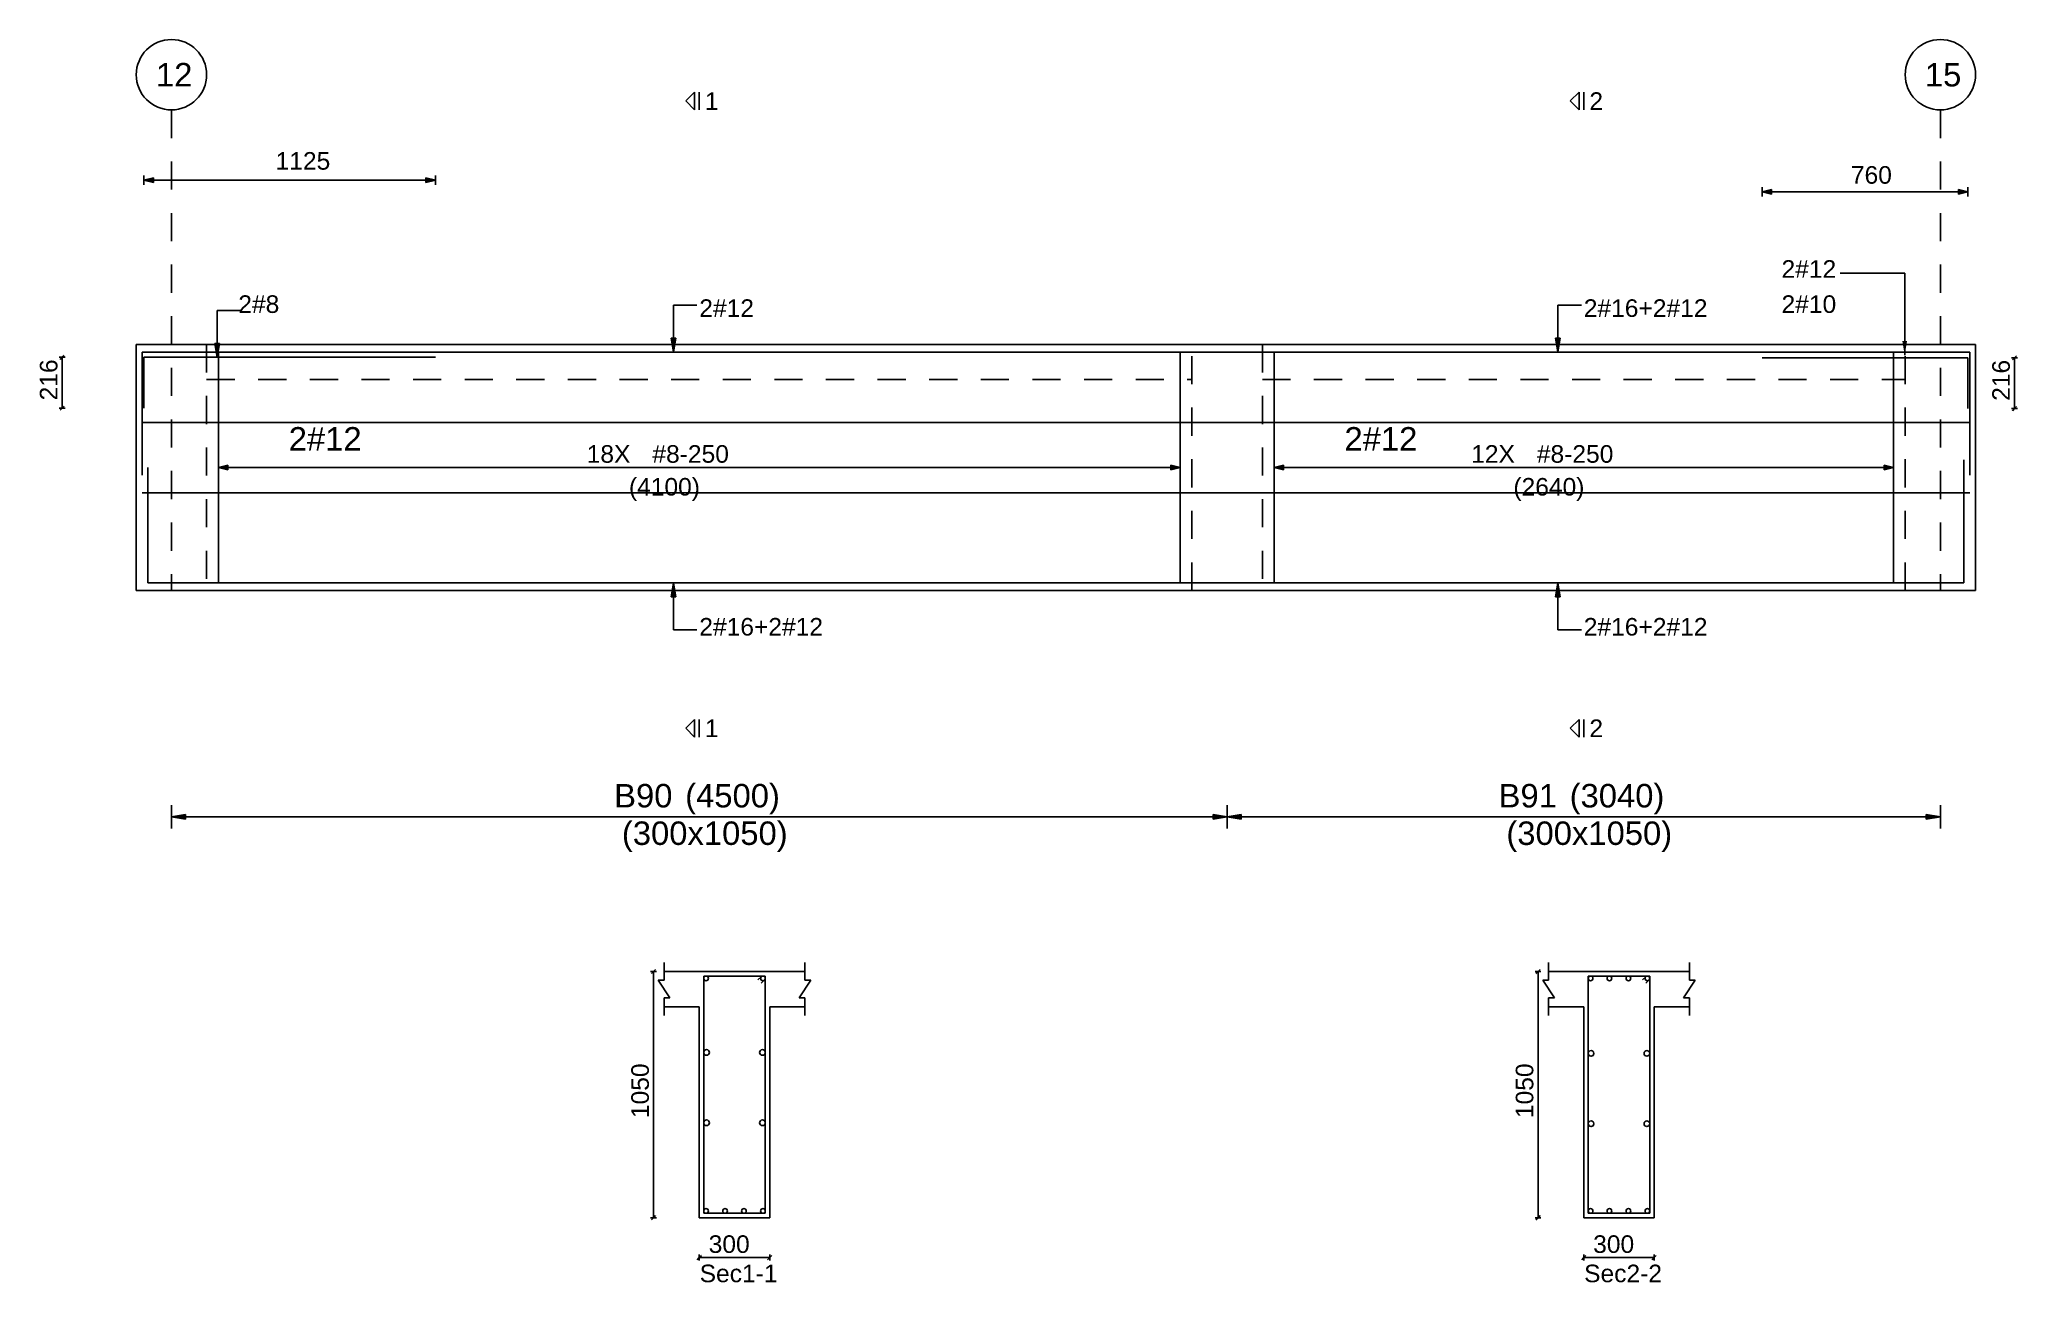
# Model space of a CAD drawing. Extents: x 0 to 98, y 3 to 248.
# Drawn here: x 39.62 to 48.05, y 112.43 to 117.73 of the extents above; entities that cross this region are included whole.
import ezdxf

# ---------------------------------------------------------------- set-up
doc = ezdxf.new("R2010")
doc.units = 0
doc.linetypes.add('ACAD_ISO02W100', pattern=[15, 12, -3])
for name, color, linetype in [('Axisline', 1, 'CONTINUOUS'), ('Axisline_Name', 2, 'CONTINUOUS'), ('Beam_bottombarlabeling', 2, 'CONTINUOUS'), ('Beam_Cross_Label', 4, 'CONTINUOUS'), ('Beam_CrossSection', 2, 'CONTINUOUS'), ('Beam_Dimensions_LS', 3, 'CONTINUOUS'), ('Beam_NameLS', 6, 'CONTINUOUS'), ('Beam_topbarsLabeling', 2, 'CONTINUOUS'), ('dim_all', 7, 'CONTINUOUS'), ('Extra_Topsteel_Labeling', 2, 'CONTINUOUS'), ('Extrabars', 7, 'CONTINUOUS'), ('Longsection', 2, 'CONTINUOUS'), ('main_botbars', 4, 'CONTINUOUS'), ('main_topbars', 4, 'CONTINUOUS'), ('SecondaryBeam', 2, 'CONTINUOUS'), ('SectionLine', 4, 'CONTINUOUS'), ('Sidefacebar', 140, 'CONTINUOUS'), ('Slabline', 253, 'CONTINUOUS'), ('span_dim', 7, 'CONTINUOUS'), ('spanline', 7, 'CONTINUOUS'), ('Stirrup_bar', 1, 'CONTINUOUS'), ('Stirrup_Dia_Spacing', 2, 'CONTINUOUS'), ('Stirrup_Length', 7, 'CONTINUOUS'), ('Stirrup_Numbers', 2, 'CONTINUOUS')]:
    doc.layers.add(name, color=color, linetype=linetype)
doc.styles.add('STRUDS_Arial', font='ARIAL.TTF', dxfattribs={"height": 0.04})

msp = doc.modelspace()

# ---------------------------------------------------------------- texts
at = {"layer": 'Axisline_Name', "style": 'STRUDS_Arial'}
for s, p in [('12', (40.114, 117.53)), ('15', (47.654, 117.53))]:
    msp.add_text(s, height=0.1, dxfattribs=at).set_placement(p)
at = {"layer": 'Beam_bottombarlabeling', "style": 'STRUDS_Arial'}
for p in [(42.43, 115.188), (46.2, 115.188)]:
    msp.add_text('2#16+2#12', height=0.075, dxfattribs=at).set_placement(p)
at = {"layer": 'Beam_Cross_Label', "style": 'STRUDS_Arial'}
for s, p in [('Sec1-1', (42.4315, 112.43)), ('Sec2-2', (46.2015, 112.43))]:
    msp.add_text(s, height=0.075, dxfattribs=at).set_placement(p)
at = {"layer": 'Beam_Dimensions_LS', "style": 'STRUDS_Arial'}
for p in [(42.1, 114.295), (45.87, 114.295)]:
    msp.add_text('(300x1050)', height=0.1, dxfattribs=at).set_placement(p)
at = {"layer": 'Beam_NameLS', "style": 'STRUDS_Arial'}
for s, p in [('B90', (42.067, 114.455)), ('B91', (45.837, 114.455))]:
    msp.add_text(s, height=0.1, dxfattribs=at).set_placement(p)
at = {"layer": 'Beam_topbarsLabeling', "style": 'STRUDS_Arial'}
for s, p in [('2#12', (42.43, 116.547)), ('2#16+2#12', (46.2, 116.547))]:
    msp.add_text(s, height=0.075, dxfattribs=at).set_placement(p)
at = {"layer": 'dim_all', "style": 'STRUDS_Arial'}
for s, p in [('1125', (40.624, 117.175)), ('760', (47.3385, 117.115)), ('760', (47.3385, 117.115)), ('300', (42.47, 112.555)), ('300', (46.24, 112.555))]:
    msp.add_text(s, height=0.075, dxfattribs=at).set_placement(p)
for s, p in [('216', (39.694, 116.191)), ('216', (39.694, 116.191)), ('216', (48.016, 116.189)), ('216', (48.016, 116.189)), ('1050', (42.215, 113.13)), ('1050', (45.985, 113.13))]:
    msp.add_text(s, height=0.075, rotation=90, dxfattribs=at).set_placement(p)
at = {"layer": 'Extra_Topsteel_Labeling', "style": 'STRUDS_Arial'}
for s, p in [('2#12', (47.043, 116.714)), ('2#8', (40.465, 116.564)), ('2#10', (47.043, 116.564))]:
    msp.add_text(s, height=0.075, dxfattribs=at).set_placement(p)
at = {"layer": 'SectionLine', "style": 'STRUDS_Arial'}
for s, p in [('1', (42.454, 117.43)), ('2', (46.224, 117.43)), ('1', (42.454, 114.755)), ('2', (46.224, 114.755))]:
    msp.add_text(s, height=0.075, dxfattribs=at).set_placement(p)
at = {"layer": 'Sidefacebar', "style": 'STRUDS_Arial'}
for p in [(40.68, 115.977), (45.18, 115.977)]:
    msp.add_text('2#12', height=0.1, dxfattribs=at).set_placement(p)
at = {"layer": 'span_dim', "style": 'STRUDS_Arial'}
for s, p in [(' (4500) ', (42.331, 114.455)), (' (3040) ', (46.101, 114.455))]:
    msp.add_text(s, height=0.1, dxfattribs=at).set_placement(p)
at = {"layer": 'Stirrup_Dia_Spacing', "style": 'STRUDS_Arial'}
for p in [(42.23, 115.925), (46, 115.925)]:
    msp.add_text('#8-250', height=0.075, dxfattribs=at).set_placement(p)
at = {"layer": 'Stirrup_Length', "style": 'STRUDS_Arial'}
for s, p in [('(4100)', (42.13, 115.785)), ('(2640)', (45.9, 115.785))]:
    msp.add_text(s, height=0.075, dxfattribs=at).set_placement(p)
at = {"layer": 'Stirrup_Numbers', "style": 'STRUDS_Arial'}
for s, p in [('18X', (41.95, 115.925)), ('12X', (45.72, 115.925))]:
    msp.add_text(s, height=0.075, dxfattribs=at).set_placement(p)

# ---------------------------------------------------------------- linework, layer by layer
at = {"layer": 'Axisline', "linetype": 'ACAD_ISO02W100', "ltscale": 0.01}
for p, q in [((40.18, 117.43), (40.18, 115.38)), ((47.72, 117.43), (47.72, 115.38))]:
    msp.add_line(p, q, dxfattribs=at)
at = {"layer": 'Axisline'}
for centre in [(40.18, 117.58), (47.72, 117.58)]:
    msp.add_circle(centre, 0.15, dxfattribs=at)
at = {"layer": 'Beam_bottombarlabeling'}
for p, q in [((42.32, 115.413), (42.31, 115.353)), ((42.31, 115.353), (42.33, 115.353)), ((42.32, 115.413), (42.32, 115.213)), ((42.32, 115.413), (42.33, 115.353)), ((46.09, 115.413), (46.08, 115.353)), ((46.08, 115.353), (46.1, 115.353)), ((46.09, 115.413), (46.09, 115.213)), ((46.09, 115.413), (46.1, 115.353)), ((42.32, 115.213), (42.42, 115.213)), ((46.09, 115.213), (46.19, 115.213))]:
    msp.add_line(p, q, dxfattribs=at)
for points in [[(42.32, 115.413), (42.31, 115.353), (42.32, 115.413), (42.33, 115.353)], [(46.09, 115.413), (46.08, 115.353), (46.09, 115.413), (46.1, 115.353)]]:
    msp.add_solid(points, dxfattribs=at)
at = {"layer": 'Beam_CrossSection'}
for p, q in [((42.28, 113.793), (42.28, 113.718)), ((42.43, 113.755), (42.28, 113.755)), ((42.43, 113.755), (42.73, 113.755)), ((42.43, 113.755), (42.43, 113.755)), ((42.73, 113.755), (42.73, 113.755)), ((42.73, 113.755), (42.88, 113.755)), ((42.88, 113.718), (42.88, 113.793)), ((46.05, 113.793), (46.05, 113.718)), ((46.2, 113.755), (46.05, 113.755)), ((46.2, 113.755), (46.5, 113.755)), ((46.2, 113.755), (46.2, 113.755)), ((46.5, 113.755), (46.5, 113.755)), ((46.5, 113.755), (46.65, 113.755)), ((46.65, 113.718), (46.65, 113.793)), ((42.28, 113.718), (42.255, 113.718)), ((42.255, 113.718), (42.305, 113.643)), ((42.905, 113.718), (42.855, 113.643)), ((42.88, 113.718), (42.905, 113.718)), ((46.05, 113.718), (46.025, 113.718)), ((46.025, 113.718), (46.075, 113.643)), ((46.675, 113.718), (46.625, 113.643)), ((46.65, 113.718), (46.675, 113.718)), ((42.28, 113.643), (42.28, 113.568)), ((42.28, 113.643), (42.305, 113.643)), ((42.43, 113.605), (42.28, 113.605)), ((42.43, 113.605), (42.43, 112.705)), ((42.73, 112.705), (42.73, 113.605)), ((42.73, 113.605), (42.88, 113.605)), ((42.88, 113.643), (42.855, 113.643)), ((42.88, 113.643), (42.88, 113.568)), ((46.05, 113.643), (46.05, 113.568)), ((46.05, 113.643), (46.075, 113.643)), ((46.2, 113.605), (46.05, 113.605)), ((46.2, 113.605), (46.2, 112.705)), ((46.5, 112.705), (46.5, 113.605)), ((46.5, 113.605), (46.65, 113.605)), ((46.65, 113.643), (46.625, 113.643)), ((46.65, 113.643), (46.65, 113.568)), ((42.43, 112.705), (42.73, 112.705)), ((46.2, 112.705), (46.5, 112.705))]:
    msp.add_line(p, q, dxfattribs=at)
at = {"layer": 'Beam_topbarsLabeling'}
for p, q in [((42.32, 116.397), (42.32, 116.597)), ((42.32, 116.597), (42.42, 116.597)), ((46.09, 116.397), (46.09, 116.597)), ((46.09, 116.597), (46.19, 116.597)), ((42.32, 116.397), (42.31, 116.457)), ((42.31, 116.457), (42.33, 116.457)), ((42.32, 116.397), (42.33, 116.457)), ((42.32, 116.457), (42.325, 116.457)), ((46.09, 116.397), (46.08, 116.457)), ((46.08, 116.457), (46.1, 116.457)), ((46.09, 116.397), (46.1, 116.457)), ((46.09, 116.457), (46.095, 116.457))]:
    msp.add_line(p, q, dxfattribs=at)
for points in [[(42.32, 116.397), (42.31, 116.457), (42.32, 116.397), (42.33, 116.457)], [(46.09, 116.397), (46.08, 116.457), (46.09, 116.397), (46.1, 116.457)]]:
    msp.add_solid(points, dxfattribs=at)
at = {"layer": 'dim_all'}
for p, q in [((40.063, 117.13), (40.063, 117.15)), ((40.063, 117.13), (40.063, 117.143)), ((40.063, 117.13), (40.063, 117.143)), ((40.063, 117.13), (40.103, 117.14)), ((40.063, 117.13), (40.063, 117.11)), ((40.063, 117.13), (40.103, 117.12)), ((40.063, 117.13), (40.063, 117.118)), ((40.063, 117.13), (40.063, 117.118)), ((40.063, 117.13), (41.305, 117.13)), ((40.103, 117.12), (40.103, 117.14)), ((41.305, 117.13), (41.265, 117.14)), ((41.265, 117.12), (41.265, 117.14)), ((41.305, 117.13), (41.265, 117.12)), ((41.305, 117.13), (41.305, 117.15)), ((41.305, 117.13), (41.305, 117.143)), ((41.305, 117.13), (41.305, 117.143)), ((41.305, 117.13), (41.305, 117.11)), ((41.305, 117.13), (41.305, 117.118)), ((41.305, 117.13), (41.305, 117.118)), ((46.96, 117.08), (46.96, 117.1)), ((46.96, 117.08), (46.96, 117.1)), ((46.96, 117.08), (46.96, 117.093)), ((46.96, 117.08), (46.96, 117.093)), ((46.96, 117.08), (46.96, 117.093)), ((46.96, 117.08), (46.96, 117.093)), ((46.96, 117.08), (47, 117.09)), ((46.96, 117.08), (47, 117.09)), ((46.96, 117.08), (46.96, 117.06)), ((46.96, 117.08), (47, 117.07)), ((46.96, 117.08), (46.96, 117.068)), ((46.96, 117.08), (46.96, 117.068)), ((46.96, 117.08), (47.837, 117.08)), ((46.96, 117.08), (46.96, 117.06)), ((46.96, 117.08), (47, 117.07)), ((46.96, 117.08), (46.96, 117.068)), ((46.96, 117.08), (46.96, 117.068)), ((46.96, 117.08), (47.837, 117.08)), ((47, 117.07), (47, 117.09)), ((47, 117.07), (47, 117.09)), ((47.837, 117.08), (47.797, 117.09)), ((47.797, 117.07), (47.797, 117.09)), ((47.837, 117.08), (47.797, 117.09)), ((47.797, 117.07), (47.797, 117.09)), ((47.837, 117.08), (47.797, 117.07)), ((47.837, 117.08), (47.797, 117.07)), ((47.837, 117.08), (47.837, 117.1)), ((47.837, 117.08), (47.837, 117.1)), ((47.837, 117.08), (47.837, 117.093)), ((47.837, 117.08), (47.837, 117.093)), ((47.837, 117.08), (47.837, 117.093)), ((47.837, 117.08), (47.837, 117.093)), ((47.837, 117.08), (47.837, 117.06)), ((47.837, 117.08), (47.837, 117.068)), ((47.837, 117.08), (47.837, 117.068)), ((47.837, 117.08), (47.837, 117.06)), ((47.837, 117.08), (47.837, 117.068)), ((47.837, 117.08), (47.837, 117.068)), ((39.714, 116.375), (39.7015, 116.375)), ((39.714, 116.375), (39.7015, 116.375)), ((39.714, 116.375), (39.7052, 116.366)), ((39.714, 116.375), (39.7052, 116.366)), ((39.714, 116.375), (39.7229, 116.383)), ((39.714, 116.375), (39.7229, 116.383)), ((39.714, 116.375), (39.7265, 116.375)), ((39.714, 116.375), (39.714, 116.158)), ((39.714, 116.375), (39.7265, 116.375)), ((39.714, 116.375), (39.714, 116.158)), ((48.036, 116.373), (48.0235, 116.373)), ((48.036, 116.373), (48.0235, 116.373)), ((48.036, 116.373), (48.0272, 116.364)), ((48.036, 116.373), (48.0272, 116.364)), ((48.036, 116.373), (48.0449, 116.381)), ((48.036, 116.373), (48.0449, 116.381)), ((48.036, 116.373), (48.0485, 116.373)), ((48.036, 116.373), (48.036, 116.156)), ((48.036, 116.373), (48.0485, 116.373)), ((48.036, 116.373), (48.036, 116.156)), ((39.714, 116.158), (39.7015, 116.158)), ((39.714, 116.158), (39.7015, 116.158)), ((39.714, 116.158), (39.7052, 116.149)), ((39.714, 116.158), (39.7052, 116.149)), ((39.714, 116.158), (39.7229, 116.167)), ((39.714, 116.158), (39.7229, 116.167)), ((39.714, 116.158), (39.7265, 116.158)), ((39.714, 116.158), (39.7265, 116.158)), ((48.036, 116.156), (48.0235, 116.156)), ((48.036, 116.156), (48.0235, 116.156)), ((48.036, 116.156), (48.0272, 116.147)), ((48.036, 116.156), (48.0272, 116.147)), ((48.036, 116.156), (48.0449, 116.165)), ((48.036, 116.156), (48.0449, 116.165)), ((48.036, 116.156), (48.0485, 116.156)), ((48.036, 116.156), (48.0485, 116.156)), ((42.235, 113.755), (42.2225, 113.755)), ((42.235, 113.755), (42.2262, 113.746)), ((42.235, 113.755), (42.2439, 113.764)), ((42.235, 113.755), (42.2475, 113.755)), ((42.235, 113.755), (42.235, 112.705)), ((46.005, 113.755), (45.9925, 113.755)), ((46.005, 113.755), (45.9962, 113.746)), ((46.005, 113.755), (46.0139, 113.764)), ((46.005, 113.755), (46.0175, 113.755)), ((46.005, 113.755), (46.005, 112.705)), ((42.235, 112.705), (42.2225, 112.705)), ((42.235, 112.705), (42.2262, 112.696)), ((42.235, 112.705), (42.2439, 112.714)), ((42.235, 112.705), (42.2475, 112.705)), ((46.005, 112.705), (45.9925, 112.705)), ((46.005, 112.705), (45.9962, 112.696)), ((46.005, 112.705), (46.0139, 112.714)), ((46.005, 112.705), (46.0175, 112.705)), ((42.43, 112.535), (42.4212, 112.526)), ((42.43, 112.535), (42.43, 112.548)), ((42.43, 112.535), (42.4389, 112.544)), ((42.43, 112.535), (42.43, 112.523)), ((42.43, 112.535), (42.73, 112.535)), ((42.73, 112.535), (42.7212, 112.526)), ((42.73, 112.535), (42.73, 112.548)), ((42.73, 112.535), (42.7389, 112.544)), ((42.73, 112.535), (42.73, 112.523)), ((46.2, 112.535), (46.1912, 112.526)), ((46.2, 112.535), (46.2, 112.548)), ((46.2, 112.535), (46.2089, 112.544)), ((46.2, 112.535), (46.2, 112.523)), ((46.2, 112.535), (46.5, 112.535)), ((46.5, 112.535), (46.4912, 112.526)), ((46.5, 112.535), (46.5, 112.548)), ((46.5, 112.535), (46.5089, 112.544)), ((46.5, 112.535), (46.5, 112.523))]:
    msp.add_line(p, q, dxfattribs=at)
for points in [[(40.063, 117.13), (40.103, 117.14), (40.063, 117.13), (40.103, 117.12)], [(41.305, 117.13), (41.265, 117.14), (41.305, 117.13), (41.265, 117.12)], [(46.96, 117.08), (47, 117.09), (46.96, 117.08), (47, 117.07)], [(46.96, 117.08), (47, 117.09), (46.96, 117.08), (47, 117.07)], [(47.837, 117.08), (47.797, 117.09), (47.837, 117.08), (47.797, 117.07)], [(47.837, 117.08), (47.797, 117.09), (47.837, 117.08), (47.797, 117.07)]]:
    msp.add_solid(points, dxfattribs=at)
at = {"layer": 'Extra_Topsteel_Labeling'}
for p, q in [((47.568, 116.734), (47.293, 116.734)), ((47.568, 116.384), (47.568, 116.734)), ((40.375, 116.374), (40.375, 116.574)), ((40.375, 116.574), (40.475, 116.574)), ((40.375, 116.374), (40.365, 116.434)), ((40.365, 116.434), (40.385, 116.434)), ((40.375, 116.374), (40.385, 116.434)), ((40.375, 116.434), (40.38, 116.434))]:
    msp.add_line(p, q, dxfattribs=at)
for points in [[(40.375, 116.374), (40.365, 116.434), (40.375, 116.374), (40.385, 116.434)], [(47.568, 116.384), (47.558, 116.444), (47.568, 116.384), (47.578, 116.444)]]:
    msp.add_solid(points, dxfattribs=at)
at = {"layer": 'Extrabars'}
for p, q in [((40.063, 116.375), (40.063, 116.158)), ((40.063, 116.375), (41.305, 116.375)), ((47.837, 116.373), (46.96, 116.373)), ((47.837, 116.373), (46.96, 116.373)), ((47.837, 116.373), (47.837, 116.156)), ((47.837, 116.373), (47.837, 116.156))]:
    msp.add_line(p, q, dxfattribs=at)
at = {"layer": 'Longsection'}
for p, q in [((40.03, 115.38), (40.03, 116.43)), ((40.03, 116.43), (40.33, 116.43)), ((40.03, 116.43), (40.03, 116.43)), ((40.18, 116.43), (40.18, 116.43)), ((40.18, 116.43), (40.18, 116.43)), ((40.18, 116.43), (44.83, 116.43)), ((44.68, 116.43), (47.87, 116.43)), ((47.87, 116.43), (47.72, 116.43)), ((47.87, 116.43), (47.87, 115.38)), ((40.03, 115.38), (44.83, 115.38)), ((44.53, 115.38), (47.87, 115.38))]:
    msp.add_line(p, q, dxfattribs=at)
at = {"layer": 'main_botbars'}
for p, q in [((40.055, 116.397), (40.055, 115.872)), ((40.055, 116.397), (44.805, 116.397)), ((44.555, 116.397), (47.845, 116.397)), ((47.845, 116.397), (47.845, 115.872)), ((47.82, 115.413), (47.82, 115.938)), ((40.08, 115.905), (40.08, 115.413)), ((40.08, 115.413), (44.78, 115.413)), ((44.58, 115.413), (47.82, 115.413)), ((44.78, 115.413), (44.78, 115.413))]:
    msp.add_line(p, q, dxfattribs=at)
for centre in [(42.4588, 112.734), (42.5396, 112.734), (42.6204, 112.734), (42.7013, 112.734), (46.2288, 112.734), (46.3096, 112.734), (46.3904, 112.734), (46.4713, 112.734)]:
    msp.add_circle(centre, 0.01, dxfattribs=at)
at = {"layer": 'main_topbars'}
for centre in [(42.4588, 113.726), (42.7013, 113.726), (46.2288, 113.726), (46.3096, 113.726), (46.3904, 113.726), (46.4713, 113.726)]:
    msp.add_circle(centre, 0.01, dxfattribs=at)
at = {"layer": 'SecondaryBeam', "linetype": 'ACAD_ISO02W100', "ltscale": 0.01}
for p, q in [((40.03, 116.43), (40.33, 116.43)), ((40.03, 115.38), (40.03, 116.43)), ((40.33, 116.43), (40.33, 115.38)), ((44.53, 116.43), (44.83, 116.43)), ((44.53, 115.38), (44.53, 116.43)), ((44.83, 116.43), (44.83, 115.38)), ((47.57, 116.43), (47.87, 116.43)), ((47.57, 115.38), (47.57, 116.43)), ((47.87, 116.43), (47.87, 115.38)), ((40.33, 115.38), (40.03, 115.38)), ((44.83, 115.38), (44.53, 115.38)), ((47.87, 115.38), (47.57, 115.38))]:
    msp.add_line(p, q, dxfattribs=at)
at = {"layer": 'SectionLine'}
for p, q in [((42.41, 117.505), (42.3725, 117.468)), ((42.41, 117.43), (42.3725, 117.468)), ((42.41, 117.43), (42.41, 117.505)), ((42.43, 117.43), (42.43, 117.505)), ((46.18, 117.505), (46.1425, 117.468)), ((46.18, 117.43), (46.1425, 117.468)), ((46.18, 117.43), (46.18, 117.505)), ((46.2, 117.43), (46.2, 117.505)), ((42.41, 114.83), (42.3725, 114.793)), ((42.41, 114.755), (42.41, 114.83)), ((42.43, 114.755), (42.43, 114.83)), ((46.18, 114.83), (46.1425, 114.793)), ((46.18, 114.755), (46.18, 114.83)), ((46.2, 114.755), (46.2, 114.83)), ((42.41, 114.755), (42.3725, 114.793)), ((46.18, 114.755), (46.1425, 114.793))]:
    msp.add_line(p, q, dxfattribs=at)
at = {"layer": 'Sidefacebar'}
for p, q in [((40.055, 116.097), (44.805, 116.097)), ((44.555, 116.097), (47.845, 116.097)), ((40.055, 115.797), (44.805, 115.797)), ((44.555, 115.797), (47.845, 115.797))]:
    msp.add_line(p, q, dxfattribs=at)
for centre in [(42.461, 113.41), (42.699, 113.41), (46.231, 113.406), (46.469, 113.406), (42.461, 113.11), (42.699, 113.11), (46.231, 113.106), (46.469, 113.106)]:
    msp.add_circle(centre, 0.012, dxfattribs=at)
at = {"layer": 'Slabline', "linetype": 'ACAD_ISO02W100', "ltscale": 0.01}
for p, q in [((40.33, 116.28), (44.53, 116.28)), ((44.83, 116.28), (47.57, 116.28))]:
    msp.add_line(p, q, dxfattribs=at)
at = {"layer": 'spanline'}
for p, q in [((40.18, 114.465), (40.18, 114.365)), ((40.18, 114.415), (40.24, 114.425)), ((40.18, 114.415), (42.43, 114.415)), ((40.18, 114.415), (40.24, 114.405)), ((40.24, 114.425), (40.24, 114.405)), ((44.68, 114.415), (42.43, 114.415)), ((44.68, 114.415), (44.62, 114.425)), ((44.62, 114.425), (44.62, 114.405)), ((44.68, 114.415), (44.62, 114.405)), ((44.68, 114.465), (44.68, 114.365)), ((44.68, 114.465), (44.68, 114.365)), ((44.68, 114.415), (44.74, 114.425)), ((44.68, 114.415), (46.2, 114.415)), ((44.68, 114.415), (44.74, 114.405)), ((44.74, 114.425), (44.74, 114.405)), ((47.72, 114.415), (46.2, 114.415)), ((47.72, 114.415), (47.66, 114.425)), ((47.66, 114.425), (47.66, 114.405)), ((47.72, 114.415), (47.66, 114.405)), ((47.72, 114.465), (47.72, 114.365))]:
    msp.add_line(p, q, dxfattribs=at)
for points in [[(40.18, 114.415), (40.24, 114.425), (40.18, 114.415), (40.24, 114.405)], [(44.68, 114.415), (44.62, 114.425), (44.68, 114.415), (44.62, 114.405)], [(44.68, 114.415), (44.74, 114.425), (44.68, 114.415), (44.74, 114.405)], [(47.72, 114.415), (47.66, 114.425), (47.72, 114.415), (47.66, 114.405)]]:
    msp.add_solid(points, dxfattribs=at)
at = {"layer": 'Stirrup_bar'}
for p, q in [((40.38, 115.413), (40.38, 116.397)), ((44.48, 115.413), (44.48, 116.397)), ((44.88, 115.413), (44.88, 116.397)), ((47.52, 115.413), (47.52, 116.397)), ((42.4488, 113.736), (42.4488, 112.724)), ((42.4488, 113.736), (42.7113, 113.736)), ((42.6942, 113.733), (42.6801, 113.719)), ((42.7113, 112.724), (42.7113, 113.736)), ((46.2188, 113.736), (46.2188, 112.724)), ((46.2188, 113.736), (46.4813, 113.736)), ((46.4642, 113.733), (46.4501, 113.719)), ((46.4813, 112.724), (46.4813, 113.736)), ((42.7083, 113.719), (42.6942, 113.705)), ((46.4783, 113.719), (46.4642, 113.705)), ((42.4488, 112.724), (42.7113, 112.724)), ((46.2188, 112.724), (46.4813, 112.724))]:
    msp.add_line(p, q, dxfattribs=at)
at = {"layer": 'Stirrup_Length'}
for p, q in [((40.38, 115.905), (40.38, 115.925)), ((44.48, 115.905), (44.48, 115.925)), ((44.88, 115.905), (44.88, 115.925)), ((47.52, 115.905), (47.52, 115.925)), ((40.38, 115.905), (40.42, 115.915)), ((40.38, 115.905), (44.48, 115.905)), ((40.38, 115.905), (40.38, 115.885)), ((40.38, 115.905), (40.42, 115.895)), ((40.42, 115.895), (40.42, 115.915)), ((44.48, 115.905), (44.44, 115.915)), ((44.44, 115.895), (44.44, 115.915)), ((44.48, 115.905), (44.44, 115.895)), ((44.48, 115.905), (44.48, 115.885)), ((44.88, 115.905), (44.92, 115.915)), ((44.88, 115.905), (47.52, 115.905)), ((44.88, 115.905), (44.88, 115.885)), ((44.88, 115.905), (44.92, 115.895)), ((44.92, 115.895), (44.92, 115.915)), ((47.52, 115.905), (47.48, 115.915)), ((47.48, 115.895), (47.48, 115.915)), ((47.52, 115.905), (47.48, 115.895)), ((47.52, 115.905), (47.52, 115.885))]:
    msp.add_line(p, q, dxfattribs=at)
for points in [[(40.38, 115.905), (40.42, 115.915), (40.38, 115.905), (40.42, 115.895)], [(44.48, 115.905), (44.44, 115.915), (44.48, 115.905), (44.44, 115.895)], [(44.88, 115.905), (44.92, 115.915), (44.88, 115.905), (44.92, 115.895)], [(47.52, 115.905), (47.48, 115.915), (47.52, 115.905), (47.48, 115.895)]]:
    msp.add_solid(points, dxfattribs=at)

msp.set_redraw_order([(e.dxf.handle, doc.entitydb.next_handle()) for e in msp.query("TEXT MTEXT ATTDEF DIMENSION ARC_DIMENSION")])  # texts and dimensions are drawn at this point

doc.saveas('drawing.dxf')
